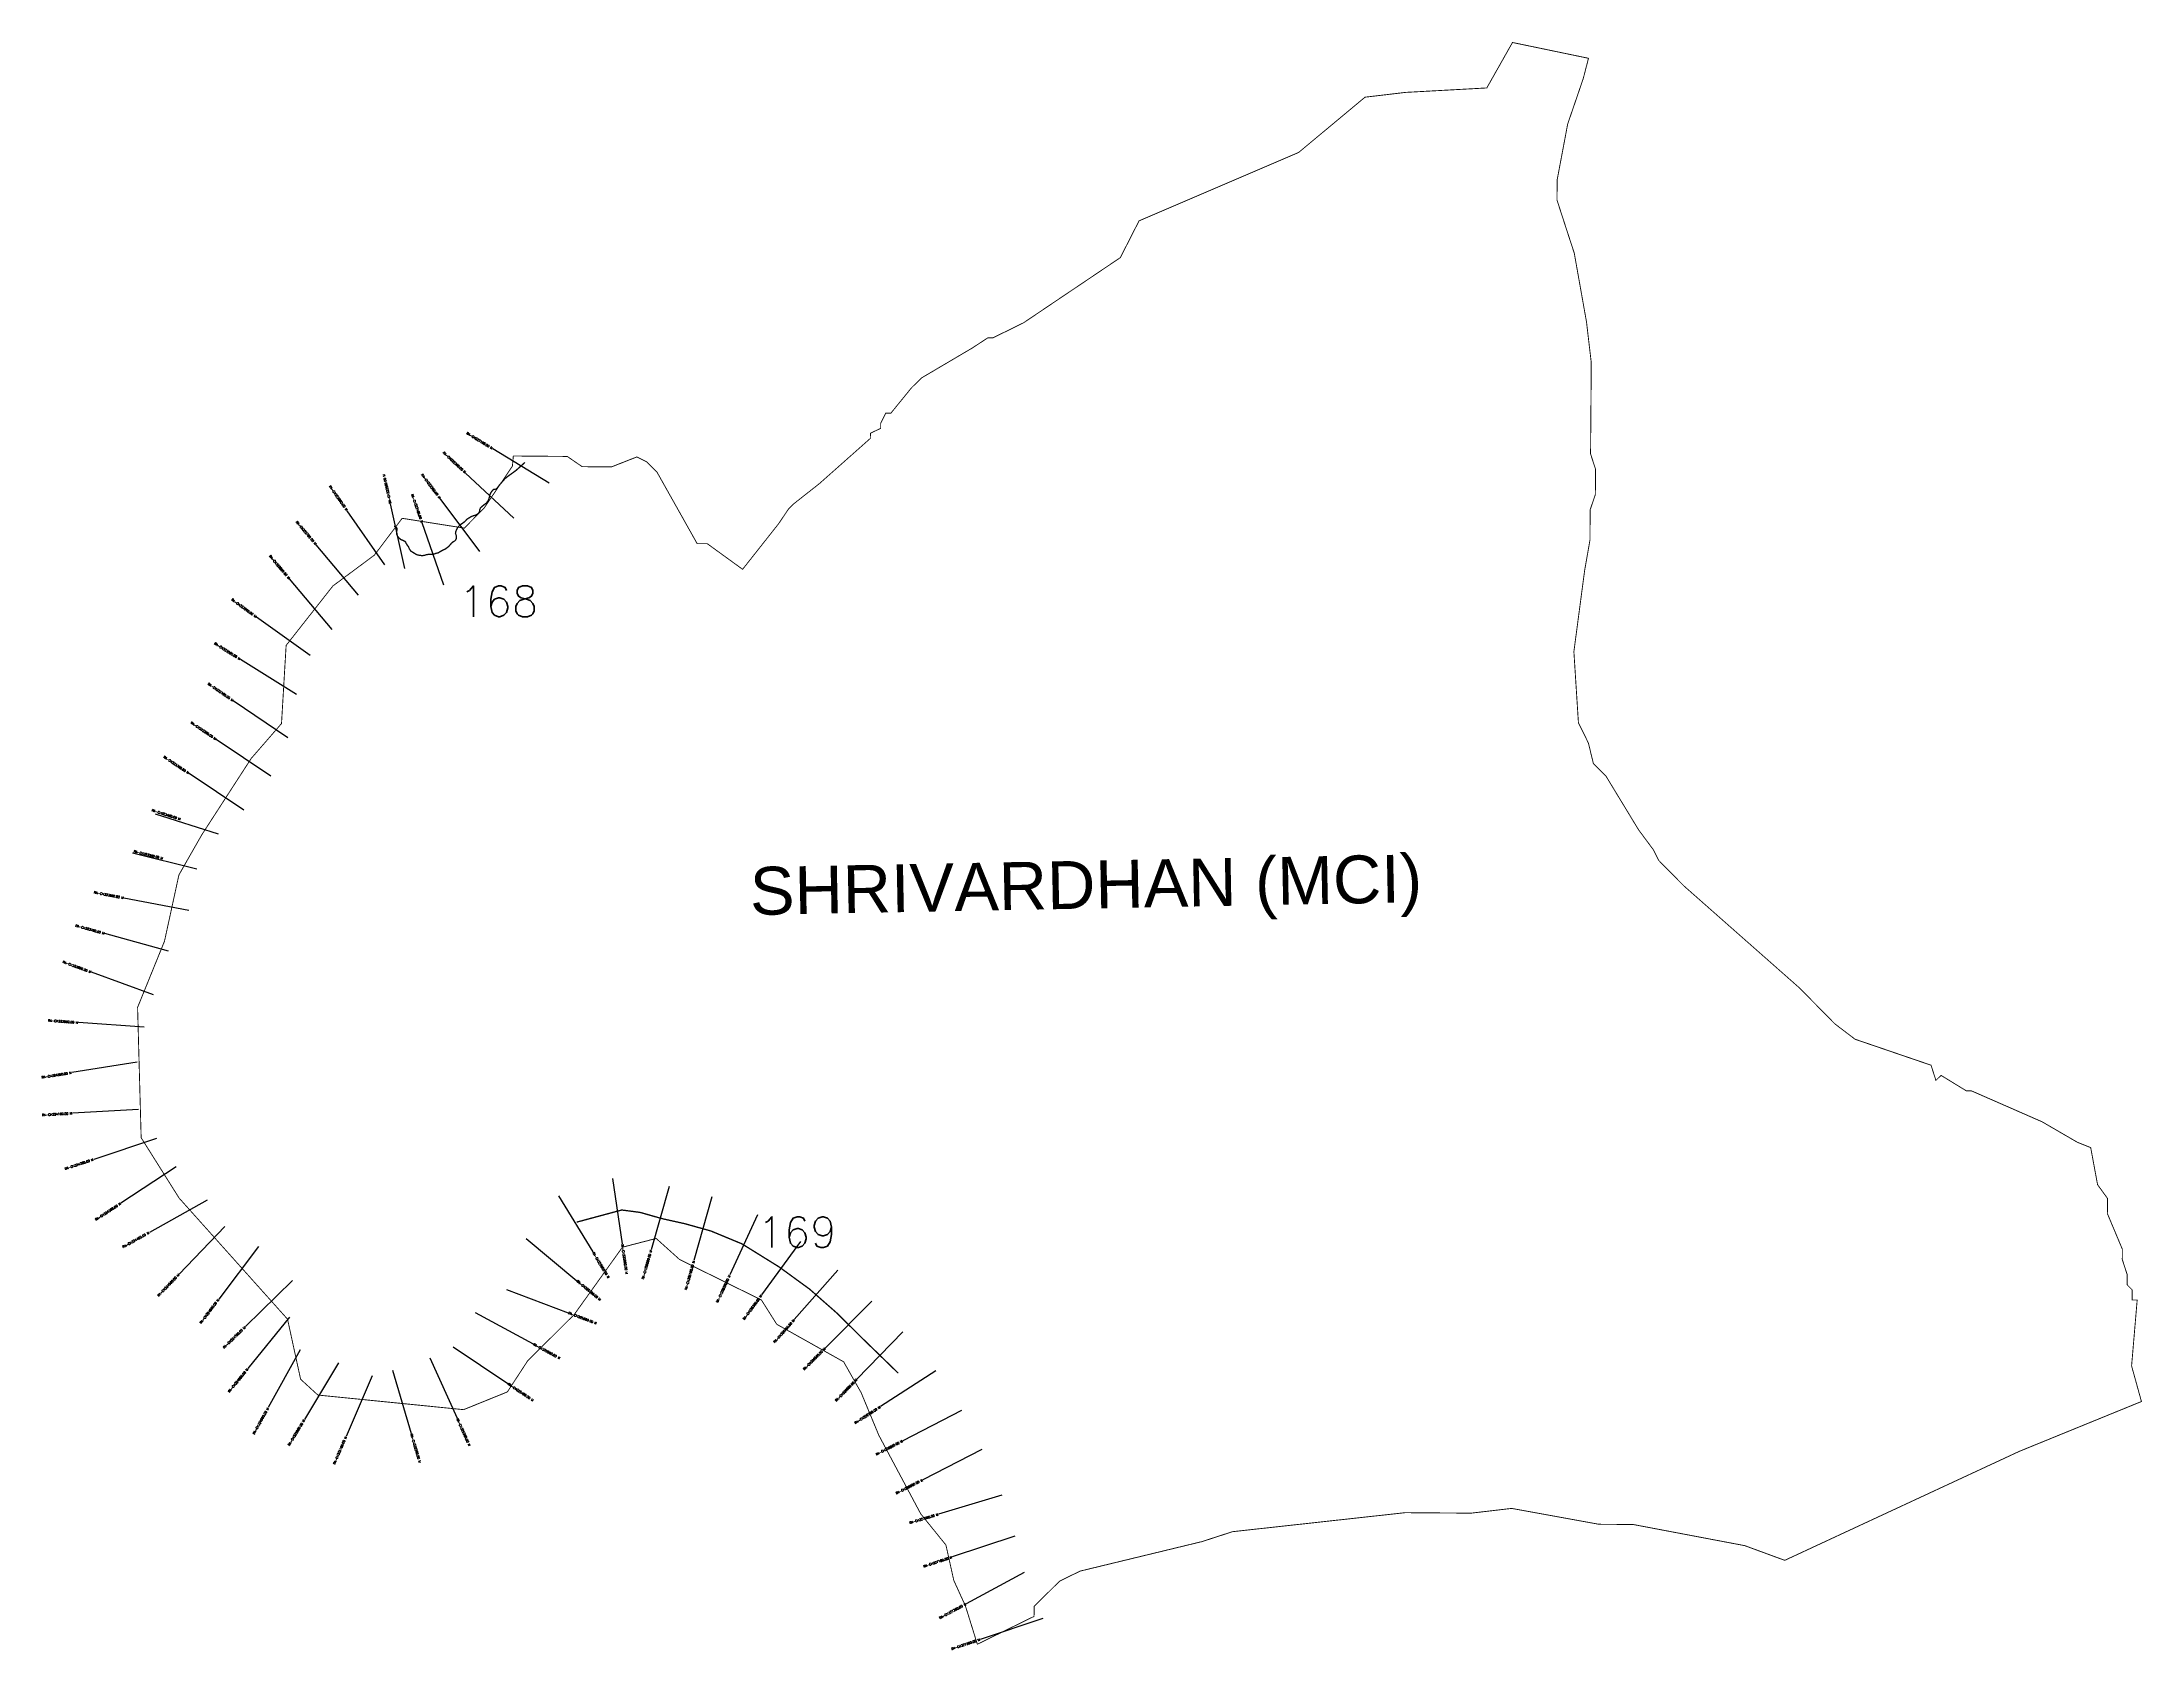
# Model space of a CAD drawing. Header units: metres. Extents: x 287149 to 291920, y 1996287 to 1999941.
import ezdxf
from ezdxf.enums import TextEntityAlignment as Align

# ---------------------------------------------------------------- set-up
doc = ezdxf.new("R2010")
doc.units = ezdxf.units.M
doc.header["$MEASUREMENT"] = 0
for name, color, linetype in [('CS', 134, 'Continuous'), ('CSMark', 6, 'Continuous'), ('NATURALLY PROTECTED', 3, 'Continuous'), ('VILLAGE NAME', 250, 'Continuous')]:
    doc.layers.add(name, color=color, linetype=linetype)
doc.styles.get("Standard").update_dxf_attribs({"font": 'simplex.shx'})

msp = doc.modelspace()

# ---------------------------------------------------------------- linework, layer by layer
at = {"color": 6, "const_width": 2, "flags": 128}
msp.add_lwpolyline([(288219.8, 1999000.6), (288342.4, 1998999.6), (288376.2, 1998976.3), (288442.9, 1998975.8), (288500.6, 1998998.5), (288523.6, 1998986.8), (288546.5, 1998963.5), (288637.5, 1998801.5), (288660.5, 1998801.3), (288740.8, 1998743.1), (288822.2, 1998846.2), (288845.5, 1998880.6), (288857.2, 1998892.1), (288915.1, 1998937.7), (289031.1, 1999040.6), (289031.2, 1999052.1), (289054.4, 1999063.5), (289054.5, 1999075), (289066.1, 1999097.9), (289077.7, 1999097.9), (289124.2, 1999155.1), (289147.4, 1999178), (289263.2, 1999246.3), (289298, 1999269.1), (289309.5, 1999269), (289378.9, 1999303.1), (289599, 1999451.3), (289641.6, 1999534.9), (290004.2, 1999690.3), (290155, 1999815.9), (290247.3, 1999826.8), (290431.7, 1999836.9), (290490.1, 1999940.2), (290662.8, 1999904.3), (290650.9, 1999858.3), (290615.5, 1999754.9), (290591.6, 1999628.2), (290591.2, 1999582.1), (290630.5, 1999461.3), (290658.3, 1999305), (290669.1, 1999212.7), (290667.5, 1999005.3), (290678.8, 1998970.6), (290678.4, 1998913), (290666.6, 1998878.5), (290666.1, 1998809.3), (290654, 1998740.3), (290629.6, 1998556), (290639.9, 1998394.6), (290662.6, 1998348.3), (290673.8, 1998302.1), (290702.9, 1998272.5), (290776.4, 1998151.5), (290810.6, 1998105.2), (290822, 1998082), (290879.2, 1998024), (291142.6, 1997791.5), (291222.6, 1997710.2), (291268.5, 1997675.3), (291441.1, 1997616.3), (291452.2, 1997581.7), (291463.8, 1997593.2), (291521.2, 1997558.1), (291532.7, 1997558.1), (291693.5, 1997487.7), (291773.9, 1997441), (291803.9, 1997429), (291819.5, 1997344.8), (291842, 1997313.7), (291841.8, 1997279.1), (291875.8, 1997198.2), (291875.6, 1997175.1), (291886.8, 1997140.4), (291886.7, 1997117.4), (291898.1, 1997105.8), (291897.9, 1997082.8), (291909.5, 1997082.7), (291896.8, 1996932.9), (291919.2, 1996852.1), (291641.8, 1996738.9), (291108.7, 1996491.2), (291017.8, 1996524.6), (290764.6, 1996572.6), (290686.2, 1996573.2), (290488.2, 1996609.2), (290395.9, 1996598.4), (290246.1, 1996599.5), (289853.9, 1996556.3), (289784.6, 1996533.8), (289507.5, 1996466.7), (289461.2, 1996444), (289403.2, 1996386.8), (289403, 1996363.8), (289274.2, 1996300.6), (289247, 1996387.8), (289220.7, 1996445.5), (289202.8, 1996526), (289145.5, 1996596.9), (289050.4, 1996775.2), (289010.1, 1996872.3), (288970.4, 1996942.3), (288818.4, 1997027.6), (288783.6, 1997082.7), (288597.7, 1997174.7), (288544.4, 1997222.6), (288467.7, 1997202.7), (288358.4, 1997050), (288252.4, 1996944.5), (288206.3, 1996873.9), (288106.8, 1996833.6), (287775.7, 1996866.8), (287736.5, 1996902.7), (287706.8, 1997039.2), (287460.5, 1997314.3), (287374.2, 1997451.5), (287366.1, 1997747.7), (287427.2, 1997898), (287460, 1998048.7), (287512, 1998139.9), (287624.3, 1998313.4), (287693.1, 1998392.6), (287703.6, 1998570.2), (287809.8, 1998705.2), (287904.1, 1998775.3), (287967.3, 1998859), (288108.6, 1998836.7), (288154.5, 1998883.6), (288217.8, 1998977.7), (288219.8, 1999000.6)], dxfattribs=at)
at = {"layer": 'CS'}
for p, q in [((288301.3, 1998939), (288173.1, 1999016.9)), ((288221.1, 1998859.5), (288111.5, 1998961.9)), ((288143.6, 1998783.8), (288053.6, 1998903.9)), ((287928.2, 1998753.3), (287842.3, 1998876.3)), ((287973.3, 1998745.2), (287940.6, 1998891.6)), ((288061.9, 1998706.8), (288012.6, 1998848.5)), ((287868.4, 1998684.3), (287771.7, 1998798.9)), ((287808, 1998606.7), (287711.2, 1998721.3)), ((287757.9, 1998547), (287636.1, 1998634.5)), ((287726.9, 1998458.9), (287599.7, 1998538.5)), ((287707.3, 1998359.9), (287583.4, 1998444.4)), ((287669.1, 1998272.7), (287544.7, 1998356.5)), ((287607.7, 1998195.7), (287483, 1998279)), ((287550, 1998141.4), (287407, 1998186.8)), ((287500.5, 1998061.8), (287354.9, 1998097.8)), ((287482.4, 1997968.2), (287335.1, 1997996.2)), ((287436.2, 1997875.2), (287291.6, 1997915.3)), ((287402, 1997776.2), (287261.1, 1997827.6)), ((287381.4, 1997702.4), (287231.8, 1997713)), ((287364.9, 1997623), (287216.7, 1997599.4)), ((287367.8, 1997516), (287218.1, 1997507)), ((287409, 1997449.4), (287266.6, 1997402.4)), ((287453.6, 1997385.2), (287328.2, 1997302.8)), ((288444.8, 1997358.7), (288467.2, 1997210.4)), ((288574, 1997341), (288533, 1997196.7)), ((287523.9, 1997309.3), (287392.8, 1997236.4)), ((288322.1, 1997319.8), (288400.6, 1997192)), ((288670.7, 1997316.9), (288630.2, 1997172.4)), ((288774.7, 1997276), (288711.8, 1997139.8)), ((287564.5, 1997249.6), (287460.4, 1997141.6)), ((287640.9, 1997204.7), (287550.5, 1997085)), ((288248.7, 1997222.2), (288364.4, 1997126.7)), ((288872.1, 1997215.4), (288783.9, 1997094.2)), ((288957.2, 1997150.9), (288858.2, 1997038.2)), ((287718.4, 1997127), (287611, 1997022.2)), ((288204, 1997106.6), (288344.4, 1997053.8)), ((287711.6, 1997043.6), (287616.9, 1996927.3)), ((288132.9, 1997054.3), (288264.8, 1996983)), ((289034.2, 1997080.2), (288928.5, 1996973.7)), ((289105, 1997010.8), (289000.6, 1996903.1)), ((287735.5, 1996969.8), (287663, 1996838.5)), ((288030.4, 1996951.2), (288092.1, 1996814.4)), ((288082.8, 1996976.1), (288207.5, 1996892.7)), ((287822.4, 1996939.7), (287745, 1996811.2)), ((287898.8, 1996910.8), (287839.7, 1996772.9)), ((287945.1, 1996923.2), (287987.9, 1996779.4)), ((289180, 1996921.9), (289054.1, 1996840.4)), ((289238.3, 1996831.9), (289105, 1996763.1)), ((289284.2, 1996742.7), (289150.6, 1996674.5)), ((289329.8, 1996639.1), (289186.1, 1996596)), ((289359.7, 1996545.9), (289217.3, 1996498.8)), ((289380.9, 1996463.8), (289248.9, 1996392.6)), ((289422.9, 1996359.2), (289280.6, 1996311.5))]:
    msp.add_line(p, q, dxfattribs=at)
at = {"layer": 'NATURALLY PROTECTED', "const_width": 3, "flags": 128}
for points in [[(288246.2, 1998986), (288225.6, 1998967.5), (288203.9, 1998951.8), (288201.4, 1998949.5), (288198.5, 1998946.5), (288191.9, 1998938.8), (288188.8, 1998935.3), (288185.9, 1998931.3), (288183.5, 1998927.9), (288180.5, 1998925.4), (288177.6, 1998924.8), (288175.7, 1998924.8), (288173, 1998922.9), (288169.9, 1998918.9), (288166.7, 1998913.2), (288165.6, 1998907.8), (288163.8, 1998901.3), (288160.9, 1998896.4), (288157.4, 1998892.7), (288153.6, 1998889.9), (288148.9, 1998886.1), (288145.2, 1998882.8), (288143.6, 1998878.6), (288142.7, 1998873.6), (288141, 1998870.8), (288139, 1998869), (288135.4, 1998866.8), (288132.6, 1998865.7), (288127.9, 1998864.4), (288123.5, 1998862.5), (288118.8, 1998859.7), (288114.3, 1998856.7), (288110.2, 1998852.2), (288105.9, 1998848.7), (288101.8, 1998846), (288098.8, 1998844.1), (288095.7, 1998840.8), (288093, 1998837.7), (288091, 1998833.6), (288089.1, 1998828.7), (288088.3, 1998825.2), (288089.2, 1998822.4), (288090.5, 1998818.7), (288090.5, 1998815.9), (288090.2, 1998812.9), (288088.9, 1998809.9), (288087, 1998807.7), (288082.9, 1998805.5), (288079.2, 1998802.3), (288075.7, 1998798.2), (288072.7, 1998794.8), (288069.1, 1998792), (288064.4, 1998788.7), (288059.1, 1998786.5), (288052.1, 1998782.3), (288049.2, 1998780.6), (288043.4, 1998779.3), (288040.9, 1998778.2), (288032.8, 1998777.1), (288031, 1998777.1), (288027.2, 1998777.1), (288022.4, 1998776.3), (288019.6, 1998775.3), (288015.5, 1998774.5), (288012, 1998774.3), (288006.5, 1998774.8), (288001.4, 1998776.1), (287997.7, 1998777.8), (287992.4, 1998781.2), (287987.1, 1998784.3), (287983.9, 1998789.1), (287981.1, 1998795.2), (287978.3, 1998798.6), (287976.3, 1998802), (287974.9, 1998805.4), (287972.4, 1998807.3), (287968.8, 1998809), (287964.1, 1998810.7), (287960.3, 1998814.1), (287956.8, 1998818.3), (287955, 1998822.7), (287955, 1998825.9), (287955, 1998829.8), (287955.4, 1998832.4), (287955.6, 1998835.7), (287954.7, 1998837.6), (287953, 1998839.4), (287950.9, 1998840.4), (287949, 1998840.8)], [(288363.9, 1997259.7), (288466.3, 1997287.3), (288507.9, 1997281.8), (288558.8, 1997267.4), (288609.7, 1997256.1), (288668.7, 1997239.6), (288739.2, 1997210.4), (288823.9, 1997157.8), (288893.1, 1997107.4), (288955.6, 1997052.5), (289014.5, 1996994.1), (289093.6, 1996917.3), (289094.3, 1996916.4)]]:
    msp.add_lwpolyline(points, dxfattribs=at)

# ---------------------------------------------------------------- texts
at = {"char_height": 70, "attachment_point": 1}
for s, insert in [('168', (288096.4, 1998705.3)), ('169', (288774.5, 1997271.9))]:
    msp.add_mtext_dynamic_manual_height_columns(s, width=95.172, gutter_width=1, heights=[0], dxfattribs=dict(at, insert=insert))
at = {"layer": 'CSMark'}
for s, rotation, p in [('RA-CH322160.00 M', 328.6808, (288172.3, 1999017.5)), ('RA-CH322260.00 M', 316.9467, (288110.8, 1998962.6)), ('RA-CH322360.00 M', 306.8559, (288053, 1998904.7)), ('RA-CH322660.00 M', 304.948, (287841.7, 1998877.1)), ('RA-CH322460.00 M', 289.1927, (288012.3, 1998849.5)), ('RA-CH322760.00 M', 310.1419, (287771.1, 1998799.7)), ('RA-CH322860.00 M', 310.208, (287710.5, 1998722)), ('RA-CH322960.00 M', 324.286, (287635.3, 1998635.1)), ('RA-CH323060.00 M', 327.9734, (287598.8, 1998539)), ('RA-CH323160.00 M', 325.6799, (287582.6, 1998445)), ('RA-CH323260.00 M', 326.0032, (287543.9, 1998357.1)), ('RA-CH323360.00 M', 326.259, (287482.1, 1998279.6)), ('RA-CH323460.00 M', 342.389, (287463.5, 1998175.2)), ('RA-CH323560.00 M', 346.1168, (287423.5, 1998086)), ('RA-CH323660.00 M', 349.2378, (287334.1, 1997996.4)), ('RA-CH323760.00 M', 344.5048, (287290.7, 1997915.5)), ('RA-CH323860.00 M', 339.9924, (287260.2, 1997827.9)), ('RA-CH323960.00 M', 355.9336, (287230.8, 1997713.1)), ('RA-CH324060.00 M', 9.0458, (287215.7, 1997599.2)), ('RA-CH324160.00 M', 3.4134, (287217.1, 1997507)), ('RA-CH324260.00 M', 18.2696, (287265.6, 1997402.1)), ('RA-CH324360.00 M', 33.3291, (287327.4, 1997302.2)), ('RA-CH324460.00 M', 29.0719, (287391.9, 1997235.9)), ('RA-CH326060.00 M', 74.1294, (288532.7, 1997195.8)), ('RA-CH324560.00 M', 46.0439, (287459.7, 1997140.9)), ('RA-CH326160.00 M', 74.3454, (288630, 1997171.5)), ('RA-CH326260.00 M', 65.2361, (288711.4, 1997138.9)), ('RA-CH324660.00 M', 52.92, (287549.9, 1997084.2)), ('RA-CH326360.00 M', 53.9486, (288783.3, 1997093.4)), ('RA-CH326460.00 M', 48.7058, (288857.6, 1997037.5)), ('RA-CH324760.00 M', 44.2939, (287610.3, 1997021.5)), ('RA-CH326560.00 M', 45.2043, (288927.8, 1996973)), ('RA-CH324860.00 M', 50.8251, (287616.2, 1996926.5)), ('RA-CH326660.00 M', 45.9019, (288999.9, 1996902.4)), ('RA-CH324960.00 M', 61.0661, (287662.5, 1996837.6)), ('RA-CH325060.00 M', 58.9308, (287744.5, 1996810.4)), ('RA-CH326760.00 M', 32.893, (289053.2, 1996839.9)), ('RA-CH325160.00 M', 66.8208, (287839.3, 1996772)), ('RA-CH326860.00 M', 27.3047, (289104.1, 1996762.6)), ('RA-CH326960.00 M', 27.051, (289149.7, 1996674)), ('RA-CH327060.00 M', 16.6946, (289185.1, 1996595.7)), ('RA-CH327160.00 M', 18.2664, (289216.3, 1996498.5)), ('RA-CH327260.00 M', 28.3475, (289248.1, 1996392.1)), ('RA-CH327360.00 M', 18.5208, (289279.7, 1996311.2))]:
    msp.add_text(s, height=5, rotation=rotation, dxfattribs=at).set_placement(p, align=Align.MIDDLE_RIGHT)
for s, rotation, p in [('RA-CH322560.00 M', 102.6031, (287940.4, 1998892.5)), ('RA-CH325860.00 M', 301.5616, (288401.1, 1997191.1)), ('RA-CH325960.00 M', 278.6138, (288467.4, 1997209.4)), ('RA-CH325760.00 M', 320.471, (288365.1, 1997126.1)), ('RA-CH325660.00 M', 339.3999, (288345.3, 1997053.5)), ('RA-CH325560.00 M', 331.5868, (288265.7, 1996982.5)), ('RA-CH325460.00 M', 326.239, (288208.3, 1996892.2)), ('RA-CH325360.00 M', 294.2831, (288092.5, 1996813.5)), ('RA-CH325260.00 M', 286.594, (287988.2, 1996778.4))]:
    msp.add_text(s, height=5, rotation=rotation, dxfattribs=at).set_placement(p, align=Align.MIDDLE_LEFT)
at = {"layer": 'VILLAGE NAME', "insert": (288756.3, 1998066.2), "char_height": 108.748, "attachment_point": 1, "rotation": 1.1028}
msp.add_mtext_dynamic_manual_height_columns('{\\fArial|b0|i0|c0|p34;SHRIVARDHAN (MCI)}', width=1571.314, gutter_width=543.7, heights=[0], dxfattribs=at)

doc.saveas('drawing.dxf')
